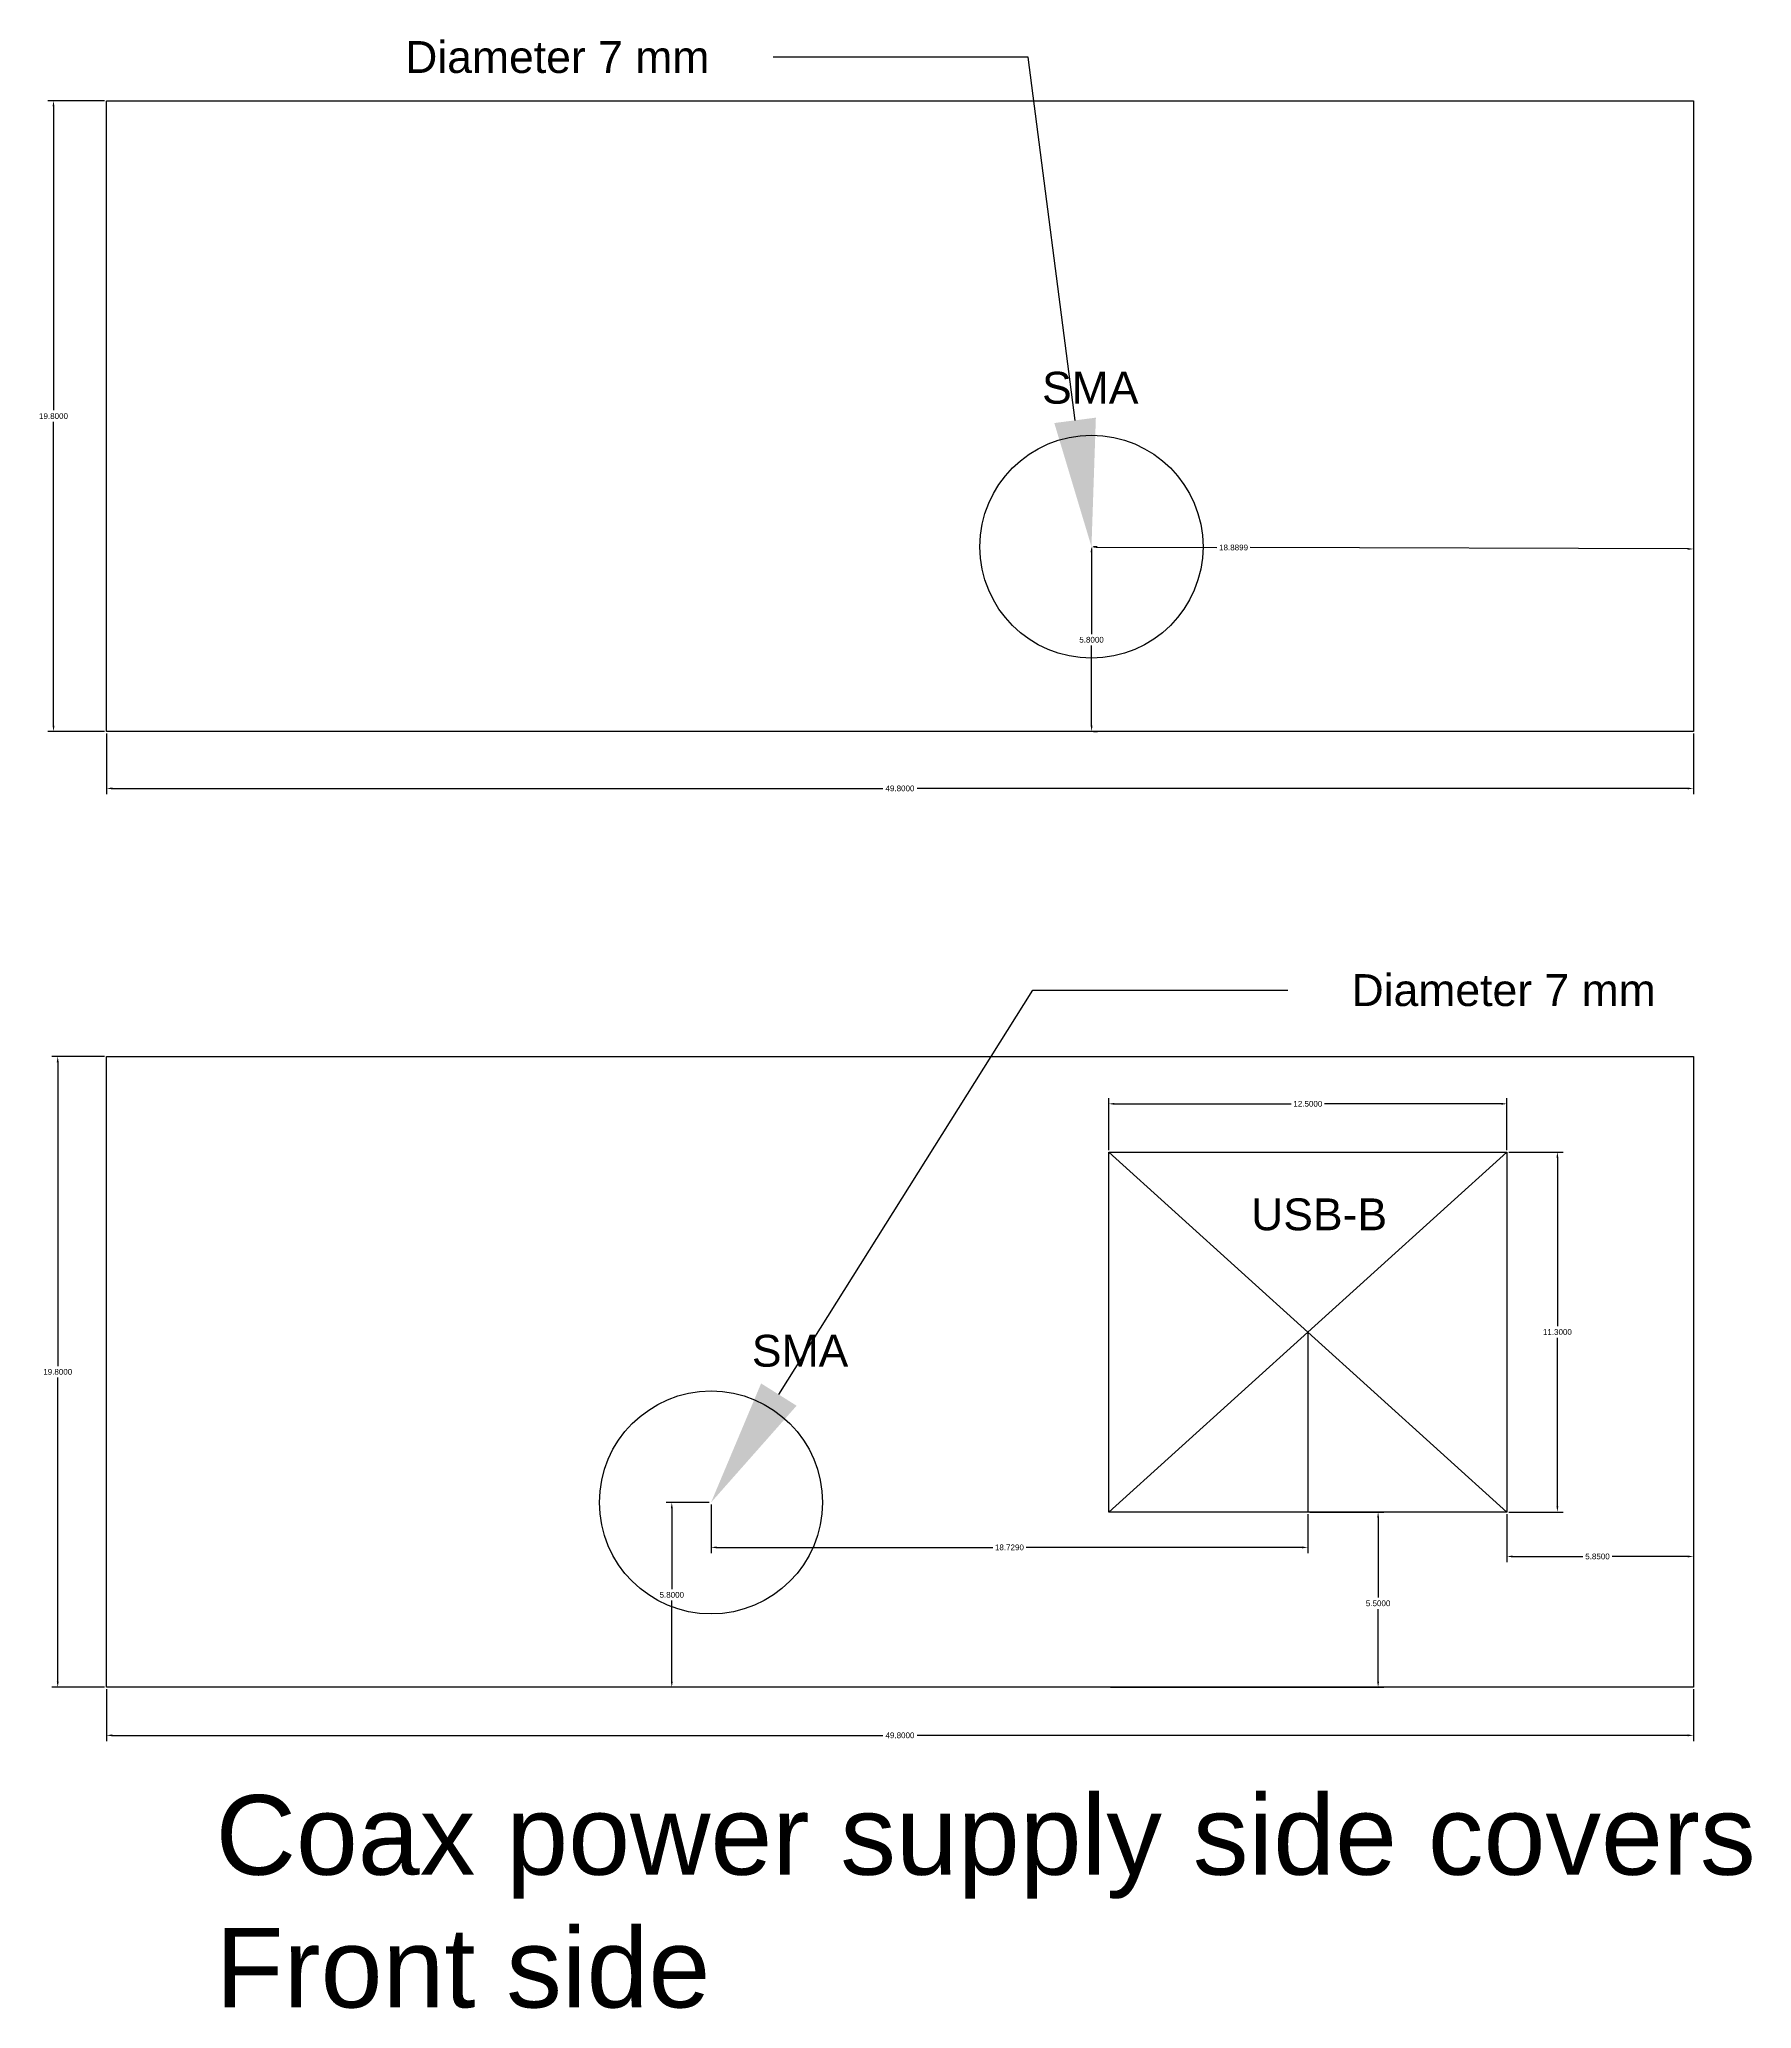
# Model space of a CAD drawing. Header units: millimetres. Extents: x -118 to 92, y -162 to 135.
# Drawn here: x -51.9 to 1.8, y -10.1 to 51.7 of the extents above; entities that cross this region are included whole.
import ezdxf
from ezdxf import colors
from ezdxf.entities.mleader import LeaderData, LeaderLine
from ezdxf.math import Vec2, Vec3

# ---------------------------------------------------------------- set-up
doc = ezdxf.new("R2010")
doc.units = ezdxf.units.MM
doc.layers.add('Annotations', color=2, linetype='Continuous', lineweight=25)
doc.layers.add('Dimensions', color=3, linetype='Continuous')
doc.styles.get("Standard").update_dxf_attribs({"font": ''})
doc.styles.get('Standard').set_extended_font_data('Arial')
doc.dimstyles.get("Standard").update_dxf_attribs({"dimtxt": 0.18, "dimasz": 0.18, "dimexe": 0.18, "dimexo": 0.0625, "dimgap": 0.09, "dimtad": 0, "dimtih": 1, "dimtoh": 1, "dimdec": 4, "dimzin": 0, "dimdsep": 46, "dimtxsty": 'Standard', "dimcen": 0.09, "dimadec": 0, "dimazin": 0, "dimtfac": 1, "dimtdec": 4, "dimtofl": 0, "dimtmove": 0, "dimatfit": 3, "dimfxl": 1, "dimtolj": 1, "dimtzin": 0, "dimarcsym": 0})

# ---------------------------------------------------------------- blocks, each defined once
blk = doc.blocks.new('*D37')
at = {"layer": 'Defpoints', "color": 0, "transparency": 16777216}
for p in [(-5.85, 16.8), (-5.85, 5.5), (-4.269, 5.5)]:
    blk.add_point(p, dxfattribs=at)
at = {"layer": 'Dimensions', "color": 0, "lineweight": -2, "transparency": 16777216}
for p, q in [((-5.788, 16.8), (-4.089, 16.8)), ((-4.269, 16.62), (-4.269, 11.331)), ((-4.269, 5.68), (-4.269, 10.969)), ((-5.788, 5.5), (-4.089, 5.5))]:
    blk.add_line(p, q, dxfattribs=at)
at = {"layer": 'Dimensions', "color": 0, "transparency": 16777216}
for points in [[(-4.299, 16.62), (-4.239, 16.62), (-4.269, 16.8)], [(-4.299, 5.68), (-4.239, 5.68), (-4.269, 5.5)]]:
    blk.add_solid(points, dxfattribs=at)
at = {"layer": 'Dimensions', "color": 0, "transparency": 16777216, "insert": (-4.269, 11.15), "char_height": 0.18, "attachment_point": 5}
blk.add_mtext('\\A1;11.3000', dxfattribs=at)
blk = doc.blocks.new('*D38')
at = {"layer": 'Defpoints', "color": 0, "transparency": 16777216}
for p in [(-5.85, 18.313), (-18.35, 16.8), (-5.85, 16.8)]:
    blk.add_point(p, dxfattribs=at)
at = {"layer": 'Dimensions', "color": 0, "lineweight": -2, "transparency": 16777216}
for p, q in [((-18.35, 16.862), (-18.35, 18.493)), ((-18.17, 18.313), (-12.626, 18.313)), ((-6.03, 18.313), (-11.574, 18.313)), ((-5.85, 16.862), (-5.85, 18.493))]:
    blk.add_line(p, q, dxfattribs=at)
at = {"layer": 'Dimensions', "color": 0, "transparency": 16777216}
for points in [[(-18.17, 18.343), (-18.17, 18.283), (-18.35, 18.313)], [(-6.03, 18.343), (-6.03, 18.283), (-5.85, 18.313)]]:
    blk.add_solid(points, dxfattribs=at)
at = {"layer": 'Dimensions', "color": 0, "transparency": 16777216, "insert": (-12.1, 18.313), "char_height": 0.18, "attachment_point": 5}
blk.add_mtext('\\A1;12.5000', dxfattribs=at)
blk = doc.blocks.new('*D39')
at = {"layer": 'Defpoints', "color": 0, "transparency": 16777216}
for p in [(-49.8, 0), (0, 0), (-49.8, -1.51)]:
    blk.add_point(p, dxfattribs=at)
at = {"layer": 'Dimensions', "color": 0, "lineweight": -2, "transparency": 16777216}
for p, q in [((-49.8, -0.062), (-49.8, -1.69)), ((0, -0.062), (0, -1.69)), ((-49.62, -1.51), (-25.438, -1.51)), ((-0.18, -1.51), (-24.362, -1.51))]:
    blk.add_line(p, q, dxfattribs=at)
at = {"layer": 'Dimensions', "color": 0, "transparency": 16777216}
for points in [[(-49.62, -1.48), (-49.62, -1.54), (-49.8, -1.51)], [(-0.18, -1.48), (-0.18, -1.54), (0, -1.51)]]:
    blk.add_solid(points, dxfattribs=at)
at = {"layer": 'Dimensions', "color": 0, "transparency": 16777216, "insert": (-24.9, -1.51), "char_height": 0.18, "attachment_point": 5}
blk.add_mtext('\\A1;49.8000', dxfattribs=at)
blk = doc.blocks.new('*D40')
at = {"layer": 'Defpoints', "color": 0, "transparency": 16777216}
for p in [(-51.332, 19.8), (-49.8, 19.8), (-49.8, 0)]:
    blk.add_point(p, dxfattribs=at)
at = {"layer": 'Dimensions', "color": 0, "lineweight": -2, "transparency": 16777216}
for p, q in [((-49.862, 19.8), (-51.512, 19.8)), ((-51.332, 19.62), (-51.332, 10.081)), ((-51.332, 0.18), (-51.332, 9.719)), ((-49.862, 0), (-51.512, 0))]:
    blk.add_line(p, q, dxfattribs=at)
at = {"layer": 'Dimensions', "color": 0, "transparency": 16777216}
for points in [[(-51.362, 19.62), (-51.302, 19.62), (-51.332, 19.8)], [(-51.362, 0.18), (-51.302, 0.18), (-51.332, 0)]]:
    blk.add_solid(points, dxfattribs=at)
at = {"layer": 'Dimensions', "color": 0, "transparency": 16777216, "insert": (-51.332, 9.9), "char_height": 0.18, "attachment_point": 5}
blk.add_mtext('\\A1;19.8000', dxfattribs=at)
blk = doc.blocks.new('*D41')
at = {"layer": 'Defpoints', "color": 0, "transparency": 16777216}
for p in [(-49.8, 30), (0, 30), (-49.8, 28.213)]:
    blk.add_point(p, dxfattribs=at)
at = {"layer": 'Dimensions', "color": 0, "lineweight": -2, "transparency": 16777216}
for p, q in [((-49.8, 29.938), (-49.8, 28.033)), ((0, 29.938), (0, 28.033)), ((-49.62, 28.213), (-25.438, 28.213)), ((-0.18, 28.213), (-24.362, 28.213))]:
    blk.add_line(p, q, dxfattribs=at)
at = {"layer": 'Dimensions', "color": 0, "transparency": 16777216}
for points in [[(-49.62, 28.243), (-49.62, 28.183), (-49.8, 28.213)], [(-0.18, 28.243), (-0.18, 28.183), (0, 28.213)]]:
    blk.add_solid(points, dxfattribs=at)
at = {"layer": 'Dimensions', "color": 0, "transparency": 16777216, "insert": (-24.9, 28.213), "char_height": 0.18, "attachment_point": 5}
blk.add_mtext('\\A1;49.8000', dxfattribs=at)
blk = doc.blocks.new('*D42')
at = {"layer": 'Defpoints', "color": 0, "transparency": 16777216}
for p in [(-51.464, 49.8), (-49.8, 49.8), (-49.8, 30)]:
    blk.add_point(p, dxfattribs=at)
at = {"layer": 'Dimensions', "color": 0, "lineweight": -2, "transparency": 16777216}
for p, q in [((-49.862, 49.8), (-51.644, 49.8)), ((-51.464, 49.62), (-51.464, 40.081)), ((-51.464, 30.18), (-51.464, 39.719)), ((-49.862, 30), (-51.644, 30))]:
    blk.add_line(p, q, dxfattribs=at)
at = {"layer": 'Dimensions', "color": 0, "transparency": 16777216}
for points in [[(-51.494, 49.62), (-51.434, 49.62), (-51.464, 49.8)], [(-51.494, 30.18), (-51.434, 30.18), (-51.464, 30)]]:
    blk.add_solid(points, dxfattribs=at)
at = {"layer": 'Dimensions', "color": 0, "transparency": 16777216, "insert": (-51.464, 39.9), "char_height": 0.18, "attachment_point": 5}
blk.add_mtext('\\A1;19.8000', dxfattribs=at)
blk = doc.blocks.new('*D44')
at = {"layer": 'Defpoints', "color": 0, "transparency": 16777216}
for p in [(-12.1, 5.5), (-18.35, 0), (-9.895, 0)]:
    blk.add_point(p, dxfattribs=at)
at = {"layer": 'Dimensions', "color": 0, "lineweight": -2, "transparency": 16777216}
for p, q in [((-12.037, 5.5), (-9.715, 5.5)), ((-9.895, 5.32), (-9.895, 2.816)), ((-9.895, 0.18), (-9.895, 2.453)), ((-18.288, 0), (-9.715, 0))]:
    blk.add_line(p, q, dxfattribs=at)
at = {"layer": 'Dimensions', "color": 0, "transparency": 16777216}
for points in [[(-9.925, 5.32), (-9.865, 5.32), (-9.895, 5.5)], [(-9.925, 0.18), (-9.865, 0.18), (-9.895, 0)]]:
    blk.add_solid(points, dxfattribs=at)
at = {"layer": 'Dimensions', "color": 0, "transparency": 16777216, "insert": (-9.895, 2.634), "char_height": 0.18, "attachment_point": 5}
blk.add_mtext('\\A1;5.5000', dxfattribs=at)
blk = doc.blocks.new('*D45')
at = {"layer": 'Defpoints', "color": 0, "transparency": 16777216}
for p in [(-5.85, 5.5), (0, 5.5), (0, 4.105)]:
    blk.add_point(p, dxfattribs=at)
at = {"layer": 'Dimensions', "color": 0, "lineweight": -2, "transparency": 16777216}
for p, q in [((-5.85, 5.438), (-5.85, 3.925)), ((0, 5.438), (0, 3.925)), ((-5.67, 4.105), (-3.475, 4.105)), ((-0.18, 4.105), (-2.546, 4.105))]:
    blk.add_line(p, q, dxfattribs=at)
at = {"layer": 'Dimensions', "color": 0, "transparency": 16777216}
for points in [[(-5.67, 4.135), (-5.67, 4.075), (-5.85, 4.105)], [(-0.18, 4.135), (-0.18, 4.075), (0, 4.105)]]:
    blk.add_solid(points, dxfattribs=at)
at = {"layer": 'Dimensions', "color": 0, "transparency": 16777216, "insert": (-3.01, 4.105), "char_height": 0.18, "attachment_point": 5}
blk.add_mtext('\\A1;5.8500', dxfattribs=at)
blk = doc.blocks.new('*D47')
at = {"layer": 'Defpoints', "color": 0, "transparency": 16777216}
for p in [(-18.89, 35.802), (-18.886, 30.003), (-18.886, 30.003)]:
    blk.add_point(p, dxfattribs=at)
at = {"layer": 'Dimensions', "color": 0, "lineweight": -2, "transparency": 16777216}
for p, q in [((-18.89, 35.623), (-18.888, 33.06)), ((-18.828, 35.803), (-18.71, 35.803)), ((-18.886, 30.183), (-18.888, 32.698)), ((-18.823, 30.003), (-18.706, 30.003))]:
    blk.add_line(p, q, dxfattribs=at)
at = {"layer": 'Dimensions', "color": 0, "transparency": 16777216}
for points in [[(-18.86, 35.623), (-18.92, 35.622), (-18.89, 35.802)], [(-18.856, 30.183), (-18.916, 30.182), (-18.886, 30.003)]]:
    blk.add_solid(points, dxfattribs=at)
at = {"layer": 'Dimensions', "color": 0, "transparency": 16777216, "insert": (-18.888, 32.879), "char_height": 0.18, "attachment_point": 5}
blk.add_mtext('\\A1;5.8000', dxfattribs=at)
blk = doc.blocks.new('*D48')
at = {"layer": 'Defpoints', "color": 0, "transparency": 16777216}
for p in [(-18.89, 35.802), (0, 35.742), (0, 35.729)]:
    blk.add_point(p, dxfattribs=at)
at = {"layer": 'Dimensions', "color": 0, "lineweight": -2, "transparency": 16777216}
for p, q in [((-18.89, 35.74), (-18.891, 35.61)), ((-18.71, 35.789), (-14.957, 35.777)), ((-0.18, 35.73), (-13.905, 35.774)), ((0, 35.679), (-0.001, 35.549))]:
    blk.add_line(p, q, dxfattribs=at)
at = {"layer": 'Dimensions', "color": 0, "transparency": 16777216}
for points in [[(-18.71, 35.819), (-18.71, 35.759), (-18.89, 35.79)], [(-0.18, 35.76), (-0.18, 35.7), (0, 35.729)]]:
    blk.add_solid(points, dxfattribs=at)
at = {"layer": 'Dimensions', "color": 0, "transparency": 16777216, "insert": (-14.431, 35.775), "char_height": 0.18, "attachment_point": 5}
blk.add_mtext('\\A1;18.8899', dxfattribs=at)
blk = doc.blocks.new('*D50')
at = {"layer": 'Defpoints', "color": 0, "transparency": 16777216}
for p in [(-30.829, 5.8), (-12.1, 5.5), (-30.829, 4.39)]:
    blk.add_point(p, dxfattribs=at)
at = {"layer": 'Dimensions', "color": 0, "lineweight": -2, "transparency": 16777216}
for p, q in [((-30.829, 5.737), (-30.829, 4.21)), ((-12.1, 5.438), (-12.1, 4.21)), ((-30.649, 4.39), (-21.99, 4.39)), ((-12.28, 4.39), (-20.939, 4.39))]:
    blk.add_line(p, q, dxfattribs=at)
at = {"layer": 'Dimensions', "color": 0, "transparency": 16777216}
for points in [[(-30.649, 4.42), (-30.649, 4.36), (-30.829, 4.39)], [(-12.28, 4.42), (-12.28, 4.36), (-12.1, 4.39)]]:
    blk.add_solid(points, dxfattribs=at)
at = {"layer": 'Dimensions', "color": 0, "transparency": 16777216, "insert": (-21.465, 4.39), "char_height": 0.18, "attachment_point": 5}
blk.add_mtext('\\A1;18.7290', dxfattribs=at)
blk = doc.blocks.new('*D51')
at = {"layer": 'Defpoints', "color": 0, "transparency": 16777216}
for p in [(-30.829, 5.8), (-32.061, 0), (-30.829, 0)]:
    blk.add_point(p, dxfattribs=at)
at = {"layer": 'Dimensions', "color": 0, "lineweight": -2, "transparency": 16777216}
for p, q in [((-30.892, 5.8), (-32.241, 5.8)), ((-32.061, 5.62), (-32.061, 3.081)), ((-32.061, 0.18), (-32.061, 2.719)), ((-30.892, 0), (-32.241, 0))]:
    blk.add_line(p, q, dxfattribs=at)
at = {"layer": 'Dimensions', "color": 0, "transparency": 16777216}
for points in [[(-32.091, 5.62), (-32.031, 5.62), (-32.061, 5.8)], [(-32.091, 0.18), (-32.031, 0.18), (-32.061, 0)]]:
    blk.add_solid(points, dxfattribs=at)
at = {"layer": 'Dimensions', "color": 0, "transparency": 16777216, "insert": (-32.061, 2.9), "char_height": 0.18, "attachment_point": 5}
blk.add_mtext('\\A1;5.8000', dxfattribs=at)

msp = doc.modelspace()

# ---------------------------------------------------------------- linework, layer by layer
for points in [[(-49.8, 49.8), (0, 49.8), (0, 30), (-49.8, 30)], [(-49.8, 19.8), (0, 19.8), (0, 0), (-49.8, 0)], [(-18.35, 16.8), (-5.85, 16.8), (-5.85, 5.5), (-18.35, 5.5)]]:
    msp.add_lwpolyline(points, close=True)
for centre in [(-18.89, 35.8), (-30.829, 5.8)]:
    msp.add_circle(centre, 3.5)
at = {"layer": 'Annotations'}
for p, q in [((-18.35, 5.5), (-5.85, 16.8)), ((-18.35, 16.8), (-5.85, 5.5))]:
    msp.add_line(p, q, dxfattribs=at)
at = {"layer": 'Dimensions'}
msp.add_line((-12.1, 11.15), (-12.1, 5.5), dxfattribs=at)

# ---------------------------------------------------------------- texts
at = {"layer": 'Annotations', "attachment_point": 1}
for s, width, insert, char_height in [('{\\fArial Unicode MS|b0|i0|c0|p2;SMA}', 3.466212, (-20.44127, 41.29063), 1), ('{\\fArial Unicode MS|b0|i0|c0|p2;USB-B}', 13.3588905, (-13.88048, 15.34409), 1), ('{\\fArial Unicode MS|b0|i0|c0|p2;SMA}', 3.466212, (-29.54808, 11.06247), 1), ('{\\fArial Unicode MS|b0|i0|c0|p2;Coax power supply side covers^JFront side}', 48.7407965, (-46.37684, -3.38424), 2.5)]:
    msp.add_mtext_dynamic_manual_height_columns(s, width=width, gutter_width=12.5, heights=[0], dxfattribs=dict(at, insert=insert, char_height=char_height))

# ---------------------------------------------------------------- dimensions: what is measured, and where the dimension line sits
at = {"layer": 'Dimensions'}
for base, p1, p2, picture, middle in [((-51.46418, 49.8), (-49.8, 30), (-49.8, 49.8), '*D42', (-51.46418, 39.9)), ((-51.33226, 19.8), (-49.8, 0), (-49.8, 19.8), '*D40', (-51.33226, 9.9)), ((-4.26892, 5.5), (-5.85, 16.8), (-5.85, 5.5), '*D37', (-4.26892, 11.15)), ((-32.06102, 0), (-30.829, 5.8), (-30.829, 0), '*D51', (-32.06102, 2.9))]:
    dim = msp.add_linear_dim(base=base, p1=p1, p2=p2, angle=90, dimstyle='Standard', dxfattribs=at)
    dim.commit()
    dim.dimension.update_dxf_attribs({"geometry": picture, "text_midpoint": middle})
for base, p1, p2, angle, picture, middle, dimtype in [((-0.00023, 35.72901), (-18.89, 35.8025), (-0.00018, 35.74175), 359.8157474, '*D48', (-14.43091, 35.77541), 161), ((-18.88599, 30.0025), (-18.89, 35.8025), (-18.88599, 30.0025), 270.0396327, '*D47', (-18.88798, 32.87886), 161), ((-9.89451, 0), (-12.1, 5.5), (-18.35, 0), 90, '*D44', (-9.89451, 2.6344), 160)]:
    dim = msp.add_linear_dim(base=base, p1=p1, p2=p2, angle=angle, dimstyle='Standard', dxfattribs=at)
    dim.commit()
    dim.dimension.update_dxf_attribs({"geometry": picture, "text_midpoint": middle, "dimtype": dimtype})
for base, p1, p2, picture, middle in [((-49.8, 28.21275), (0, 30), (-49.8, 30), '*D41', (-24.9, 28.21275)), ((-5.85, 18.31307), (-18.35, 16.8), (-5.85, 16.8), '*D38', (-12.1, 18.31307)), ((-30.829, 4.38985), (-12.1, 5.5), (-30.829, 5.8), '*D50', (-21.4645, 4.38985)), ((-49.8, -1.51013), (0, 0), (-49.8, 0), '*D39', (-24.9, -1.51013))]:
    dim = msp.add_linear_dim(base=base, p1=p1, p2=p2, dimstyle='Standard', dxfattribs=at)
    dim.commit()
    dim.dimension.update_dxf_attribs({"geometry": picture, "text_midpoint": middle})
dim = msp.add_linear_dim(base=(0, 4.10548), p1=(-5.85, 5.5), p2=(0, 5.5), dimstyle='Standard', dxfattribs=at)
dim.commit()
dim.dimension.update_dxf_attribs({"geometry": '*D45', "text_midpoint": (-3.01008, 4.10548), "dimtype": 160})

# ---------------------------------------------------------------- leaders
ml = msp.add_multileader_mtext('Standard', dxfattribs=at)
ml.set_content('{\\fArial Unicode MS|b0|i0|c0|p2;Diameter 7 mm}', color=256)
ml.set_leader_properties()
ml.build(insert=Vec2(0, 0))
ctx = ml.context
ctx.base_point, ctx.char_height, ctx.plane_origin = Vec3(-42.2125, 51.16458), 1, Vec3(-10, 35.8025)
ctx.text_align_type = 2
notes = []
notes.append((ctx, [(1, (1, 1, 0), (-20.88099, 51.16458), (-1, 0), 8, [(0, [(-18.89, 35.8)], 0, [])])]))
ctx.mtext.insert, ctx.mtext.alignment, ctx.mtext.flow_direction = Vec3(-30.88099, 51.6714), 3, 5
ml = msp.add_multileader_mtext('Standard', dxfattribs=at)
ml.set_content('{\\fArial Unicode MS|b0|i0|c0|p2;Diameter 7 mm}', color=256)
ml.set_leader_properties()
ml.build(insert=Vec2(0, 0))
ctx = ml.context
ctx.base_point, ctx.char_height, ctx.plane_origin = Vec3(-12.72883, 21.87611), 1, Vec3(-28.04168, 5.80252)
notes.append((ctx, [(0, (1, 1, 0), (-20.72883, 21.87611), (1, 0), 8, [(0, [(-30.829, 5.8)], 0, [])])]))
ctx.mtext.insert, ctx.mtext.flow_direction = Vec3(-10.72883, 22.38293), 5
for ctx, leaders in notes:
    for number, flags, end, landing, length, lines in leaders:
        leader = LeaderData()
        leader.index, (leader.has_last_leader_line, leader.has_dogleg_vector, leader.attachment_direction) = number, flags
        leader.last_leader_point, leader.dogleg_vector, leader.dogleg_length = Vec3(end), Vec3(landing), length
        for number, points, colour, breaks in lines:
            line = LeaderLine()
            line.index, line.vertices, line.color, line.breaks = number, Vec3.list(points), colors.encode_raw_color(colour), breaks
            leader.lines.append(line)
        ctx.leaders.append(leader)

doc.saveas('drawing.dxf')
